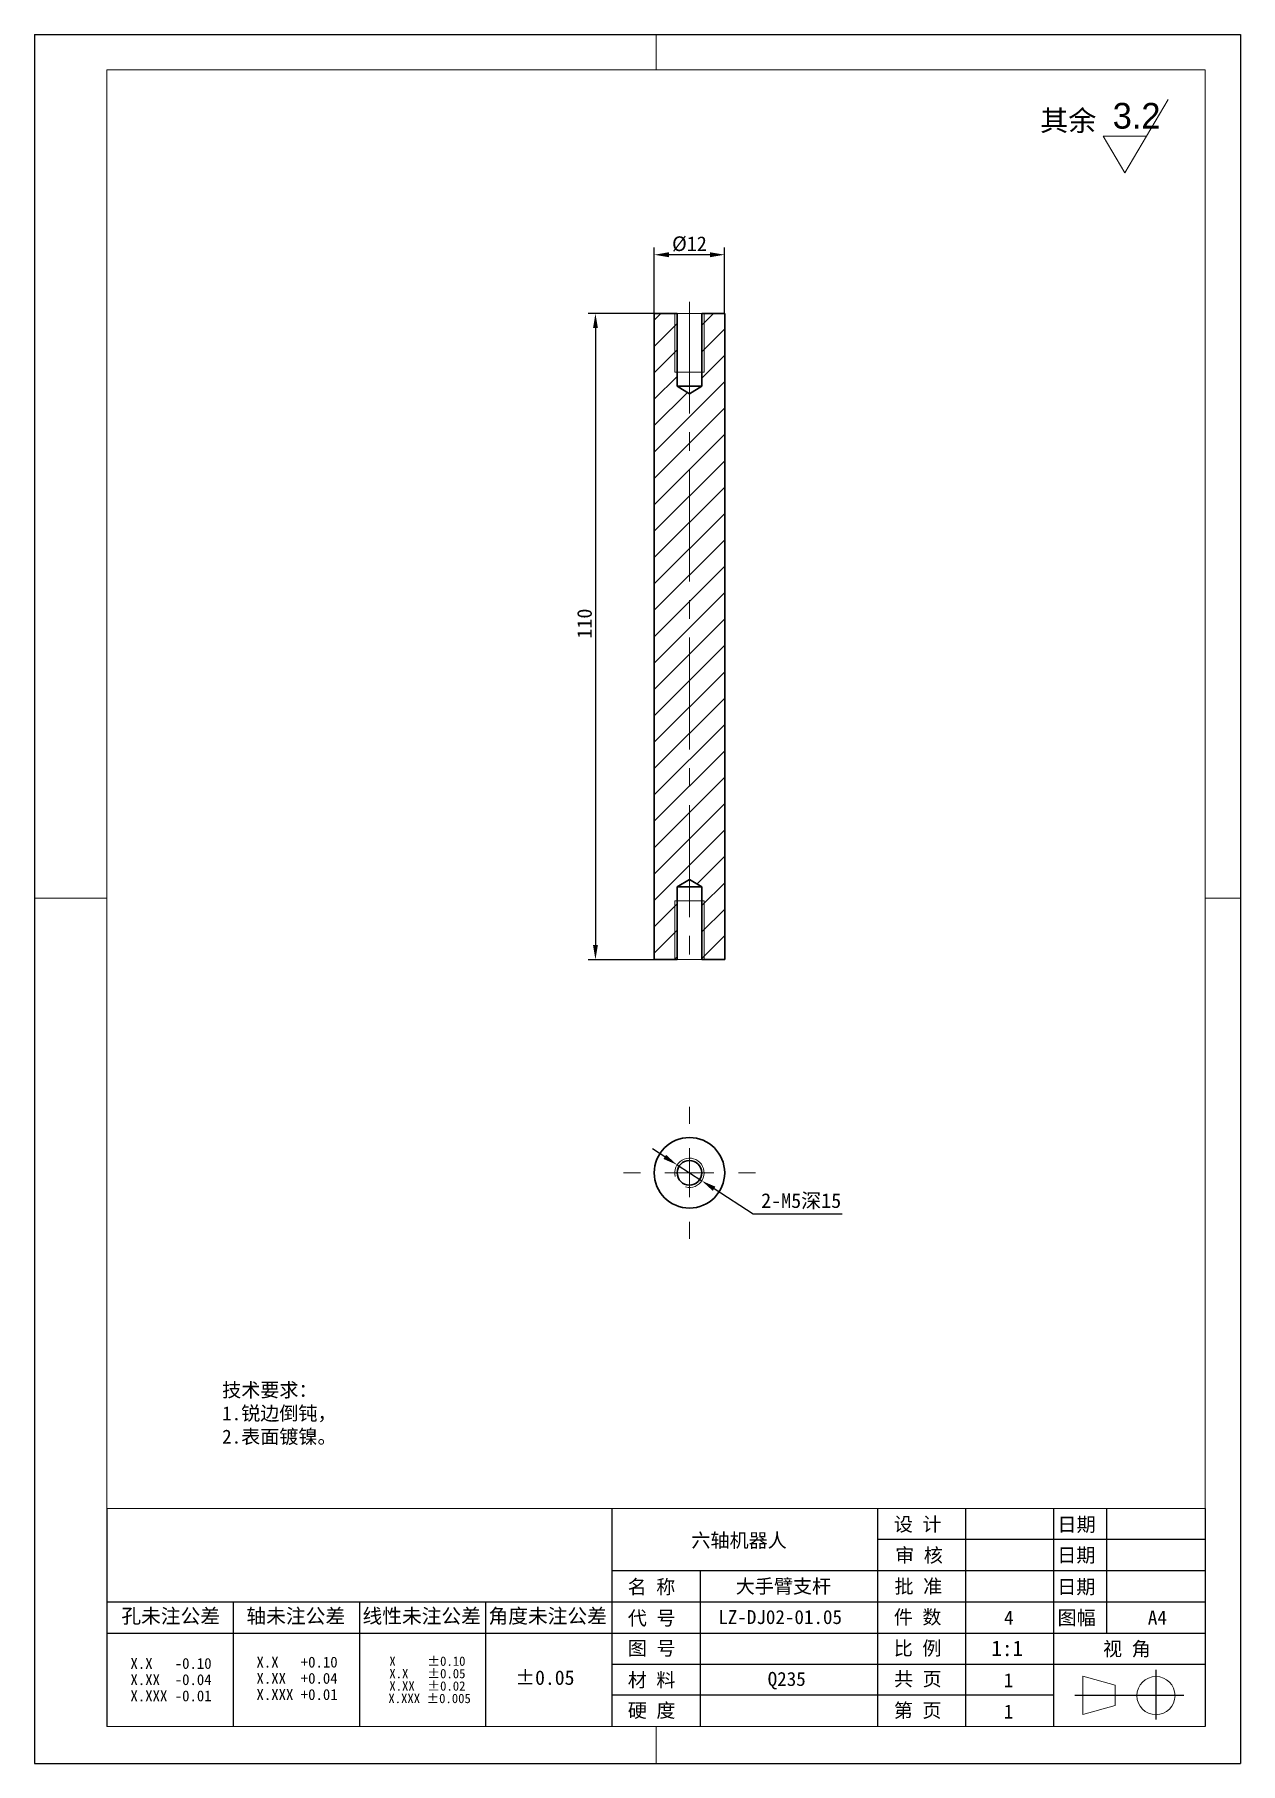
# Model space of a CAD drawing. Header units: millimetres. Extents: x 13 to 7248, y -1201 to 1478.
# Drawn here: x 6585.6 to 6790.9, y -1199.8 to -905.5 of the extents above; entities that cross this region are included whole.
import ezdxf

# ---------------------------------------------------------------- set-up
doc = ezdxf.new("R2010")
doc.units = ezdxf.units.MM
doc.header["$LTSCALE"] = 5
doc.header["$PDSIZE"] = -1
doc.linetypes.add('CENTER2', pattern=[28.575, 19.05, -3.175, 3.175, -3.175])
doc.linetypes.add('SLD-实线', pattern=[0])
doc.layers.get('0').update_dxf_attribs({"lineweight": 30})
for name, color, linetype, lineweight in [('中心线层', 1, 'CENTER2', 13), ('剖面层', 2, 'Continuous', 15), ('粗实线', 7, 'SLD-实线', 15), ('细实线层', 5, 'Continuous', 15)]:
    doc.layers.add(name, color=color, linetype=linetype, lineweight=lineweight)
for name, color, linetype in [('图框', 7, 'SLD-实线'), ('文字层', 7, 'SLD-实线'), ('标注层', 96, 'SLD-实线')]:
    doc.layers.add(name, color=color, linetype=linetype)
doc.styles.add('SLDTEXTSTYLE0', font='')
doc.styles.add('SLDTEXTSTYLE1', font='', dxfattribs={"bigfont": 'bigfont'})
doc.styles.add('SLDTEXTSTYLE2', font='')
doc.styles.add('SLDTEXTSTYLE3', font='', dxfattribs={"bigfont": 'bigfont'})
doc.styles.get("Standard").update_dxf_attribs({"font": ''})
doc.styles.get('SLDTEXTSTYLE0').set_extended_font_data('汉仪长仿宋体')
doc.styles.get('SLDTEXTSTYLE1').set_extended_font_data('宋体')
doc.styles.get('SLDTEXTSTYLE2').set_extended_font_data('宋体')
doc.styles.get('SLDTEXTSTYLE3').set_extended_font_data('汉仪长仿宋体')
doc.styles.get('Standard').set_extended_font_data('SimSun')
doc.dimstyles.new('ISO-25', dxfattribs={"dimtxt": 2.5, "dimasz": 2.5, "dimexe": 1.25, "dimexo": 0, "dimtad": 1, "dimtoh": 1, "dimtxsty": 'Standard', "dimcen": 2.5, "dimclrt": 256, "dimadec": 0, "dimazin": 0, "dimtfac": 1, "dimtmove": 0, "dimatfit": 3, "dimfxl": 0, "dimarcsym": 0})

msp = doc.modelspace()

# ---------------------------------------------------------------- texts
at = {"layer": '文字层'}
for s, insert, char_height, attachment_point, style in [('其余', (6756.8564, -918.4404), 3.5, 1, 'SLDTEXTSTYLE0'), ('设 计', (6735.986, -1157.9362), 2.38125, 2, 'SLDTEXTSTYLE2'), ('日期', (6763.0375, -1157.9832), 2.38125, 2, 'SLDTEXTSTYLE2'), ('六轴机器人', (6705.5895, -1160.6774), 2.38125, 2, 'SLDTEXTSTYLE2'), ('审 核', (6736.223, -1163.2181), 2.38125, 2, 'SLDTEXTSTYLE2'), ('日期', (6763.0101, -1163.1993), 2.38125, 2, 'SLDTEXTSTYLE2'), ('名 称', (6690.6644, -1168.5862), 2.38125, 2, 'SLDTEXTSTYLE2'), ('大手臂支杆', (6713.137, -1168.495), 2.38125, 2, 'SLDTEXTSTYLE2'), ('批 准', (6736.1085, -1168.495), 2.38125, 2, 'SLDTEXTSTYLE2'), ('日期', (6762.9937, -1168.5915), 2.38125, 2, 'SLDTEXTSTYLE2'), ('孔未注公差', (6608.818, -1173.5122), 2.4625, 2, 'SLDTEXTSTYLE2'), ('轴未注公差', (6630.1142, -1173.5122), 2.4625, 2, 'SLDTEXTSTYLE2'), ('线性未注公差', (6651.5509, -1173.5122), 2.4625, 2, 'SLDTEXTSTYLE2'), ('角度未注公差', (6673.0011, -1173.5122), 2.4625, 2, 'SLDTEXTSTYLE2'), ('代 号', (6690.6944, -1173.9106), 2.38125, 2, 'SLDTEXTSTYLE2'), ('LZ-DJ02-01.05', (6712.5789, -1173.7367), 2.38125, 2, 'SLDTEXTSTYLE1'), ('件 数', (6735.986, -1173.7367), 2.38125, 2, 'SLDTEXTSTYLE2'), ('4', (6751.512, -1173.8431), 2.3813, 2, 'SLDTEXTSTYLE1'), ('图幅', (6763.0524, -1173.8431), 2.38125, 2, 'SLDTEXTSTYLE2'), ('A4', (6776.8013, -1173.8175), 2.38125, 2, 'SLDTEXTSTYLE1'), ('图 号', (6690.6944, -1179.0442), 2.38125, 2, 'SLDTEXTSTYLE2'), ('比 例', (6735.986, -1179.0442), 2.38125, 2, 'SLDTEXTSTYLE2'), ('1:1', (6751.2331, -1178.923), 2.64583, 2, 'SLDTEXTSTYLE1'), ('视 角', (6771.6033, -1179.1517), 2.38125, 2, 'SLDTEXTSTYLE2'), ('±0.05', (6672.5323, -1184.0048), 2.4625, 2, 'SLDTEXTSTYLE1'), ('材 料', (6690.6944, -1184.434), 2.38125, 2, 'SLDTEXTSTYLE2'), ('Q235', (6713.6951, -1184.2707), 2.38125, 2, 'SLDTEXTSTYLE1'), ('共 页', (6736.0245, -1184.2707), 2.38125, 2, 'SLDTEXTSTYLE2'), ('1', (6751.4398, -1184.4987), 2.3813, 2, 'SLDTEXTSTYLE1'), ('硬 度', (6690.6944, -1189.6289), 2.38125, 2, 'SLDTEXTSTYLE2'), ('第 页', (6735.986, -1189.6289), 2.38125, 2, 'SLDTEXTSTYLE2'), ('1', (6751.4551, -1189.8264), 2.3813, 2, 'SLDTEXTSTYLE1')]:
    msp.add_mtext(s, dxfattribs=dict(at, insert=insert, char_height=char_height, attachment_point=attachment_point, style=style))
at = {"layer": '文字层', "color": 7, "linetype": 'SLD-实线', "lineweight": 0, "insert": (6617.5779, -1135.081), "char_height": 2.38125, "attachment_point": 1, "style": 'SLDTEXTSTYLE2'}
msp.add_mtext('技术要求：\\P1.锐边倒钝，\\P2.表面镀镍。', dxfattribs=at)

# ---------------------------------------------------------------- blocks, each defined once
blk = doc.blocks.new('*D687')
at = {"layer": 'Defpoints', "color": 0}
for p in [(6691.13, -943.02), (6691.13, -953.02), (6703.13, -953.02)]:
    blk.add_point(p, dxfattribs=at)
at = {"layer": '标注层', "color": 0, "lineweight": -2}
for p, q in [((6691.13, -953.02), (6691.13, -941.77)), ((6700.63, -943.02), (6693.63, -943.02)), ((6703.13, -953.02), (6703.13, -941.77))]:
    blk.add_line(p, q, dxfattribs=at)
at = {"layer": '标注层', "color": 0}
for points in [[(6693.63, -942.6), (6693.63, -943.44), (6691.13, -943.02)], [(6700.63, -942.6), (6700.63, -943.44), (6703.13, -943.02)]]:
    blk.add_solid(points, dxfattribs=at)
at = {"layer": '标注层', "insert": (6697.13, -939.89), "char_height": 2.5, "attachment_point": 2}
blk.add_mtext('%%c12', dxfattribs=at)
blk = doc.blocks.new('*D688')
at = {"layer": 'Defpoints', "color": 0}
for p in [(6695.03, -953.02), (6681.13, -1063.02), (6695.03, -1063.02)]:
    blk.add_point(p, dxfattribs=at)
at = {"layer": '标注层', "color": 0, "lineweight": -2}
for p, q in [((6695.03, -953.02), (6679.88, -953.02)), ((6681.13, -955.52), (6681.13, -1060.52)), ((6695.03, -1063.02), (6679.88, -1063.02))]:
    blk.add_line(p, q, dxfattribs=at)
at = {"layer": '标注层', "color": 0}
for points in [[(6680.72, -955.52), (6681.55, -955.52), (6681.13, -953.02)], [(6680.72, -1060.52), (6681.55, -1060.52), (6681.13, -1063.02)]]:
    blk.add_solid(points, dxfattribs=at)
at = {"layer": '标注层', "insert": (6678.01, -1005.81), "char_height": 2.5, "attachment_point": 2, "rotation": 90}
blk.add_mtext('110', dxfattribs=at)
blk = doc.blocks.new('SW_CENTERMARKSYMBOL_0')
at = {"color": 0, "linetype": 'SLD-实线', "lineweight": 0}
for p, q in [((0, 8.33), (0, 11.25)), ((0, 0), (0, 4.17)), ((-8.33, 0), (-11.25, 0)), ((0, 0), (-4.17, 0)), ((0, 0), (0, -4.17)), ((0, 0), (4.17, 0)), ((8.33, 0), (11.25, 0)), ((0, -8.33), (0, -11.25))]:
    blk.add_line(p, q, dxfattribs=at)
blk = doc.blocks.new('SW_NOTE_0')
at = {"color": 0, "linetype": 'Continuous', "lineweight": 0, "char_height": 10.583, "attachment_point": 2}
for s, insert in [('X     ±0.10', (35.9, 12.3)), ('X.X   ±0.05', (35.9, -1.8)), ('X.XX  ±0.02', (35.9, -15.9)), (' X.XXX ±0.005', (34.8, -30))]:
    blk.add_mtext(s, dxfattribs=dict(at, insert=insert))
blk = doc.blocks.new('SW_NOTE_1')
at = {"color": 0, "linetype": 'Continuous', "lineweight": 0, "char_height": 12.312, "attachment_point": 2, "style": 'SLDTEXTSTYLE2'}
for s, insert in [('X.X   -0.10', (38.1, 14.3)), ('X.XX  -0.04', (38.1, -4.1)), ('X.XXX -0.01', (38.1, -22.5))]:
    blk.add_mtext(s, dxfattribs=dict(at, insert=insert))
blk = doc.blocks.new('SW_NOTE_2')
at = {"color": 0, "linetype": 'Continuous', "lineweight": 0, "char_height": 12.312, "attachment_point": 2, "style": 'SLDTEXTSTYLE2'}
for s, insert in [('X.X   +0.10', (38.1, 14.3)), ('X.XX  +0.04', (38.1, -4.1)), ('X.XXX +0.01', (38.1, -22.5))]:
    blk.add_mtext(s, dxfattribs=dict(at, insert=insert))
blk = doc.blocks.new('SW_SFSYMBOL_0')
at = {"color": 0, "linetype": 'SLD-实线', "lineweight": 0}
for p, q in [((8.2, -25), (37.7, 25)), ((8.2, -25), (-6.5, 0)), ((23, 0), (-6.5, 0))]:
    blk.add_line(p, q, dxfattribs=at)
at = {"color": 0, "linetype": 'SLD-实线', "lineweight": 0, "insert": (0, 22.6), "char_height": 17.5, "attachment_point": 1, "style": 'SLDTEXTSTYLE3'}
blk.add_mtext('3.2', dxfattribs=at)
blk = doc.blocks.new('*D704')
at = {"layer": 'Defpoints', "color": 0}
for p in [(6695.03, -1097.95), (6699.23, -1100.66)]:
    blk.add_point(p, dxfattribs=at)
at = {"layer": '标注层', "color": 0, "lineweight": -2}
for p, q in [((6692.93, -1096.59), (6690.84, -1095.23)), ((6695.03, -1097.95), (6699.23, -1100.66)), ((6708.01, -1106.33), (6701.33, -1102.02)), ((6723.11, -1106.33), (6708.01, -1106.33))]:
    blk.add_line(p, q, dxfattribs=at)
at = {"layer": '标注层', "color": 0}
for points in [[(6693.16, -1096.24), (6692.71, -1096.94), (6695.03, -1097.95)], [(6701.56, -1101.67), (6701.11, -1102.37), (6699.23, -1100.66)]]:
    blk.add_solid(points, dxfattribs=at)
at = {"layer": '标注层', "insert": (6716.16, -1104.16), "char_height": 2.5, "attachment_point": 5}
blk.add_mtext('2-M5深15', dxfattribs=at)

# ---------------------------------------------------------------- dimensions: what is measured, and where the dimension line sits
at = {"layer": '标注层'}
dim = msp.add_linear_dim(base=(6691.1342, -943.0184), p1=(6703.1342, -953.0184), p2=(6691.1342, -953.0184), text='%%c<>', dimstyle='ISO-25', dxfattribs=at)
dim.commit()
dim.dimension.update_dxf_attribs({"geometry": '*D687', "text_midpoint": (6697.1342, -943.0184), "dimtype": 160})
dim = msp.add_linear_dim(base=(6681.1342, -1063.0184), p1=(6695.0342, -953.0184), p2=(6695.0342, -1063.0184), angle=90, dimstyle='ISO-25', dxfattribs=at)
dim.commit()
dim.dimension.update_dxf_attribs({"geometry": '*D688', "text_midpoint": (6681.1342, -1005.8062), "dimtype": 160})
dim = msp.add_diameter_dim_2p(p1=(6695.0345, -1097.9459), p2=(6699.2338, -1100.6599), text='2-M5深15', dimstyle='ISO-25', dxfattribs=at)
dim.commit()
dim.dimension.update_dxf_attribs({"geometry": '*D704', "text_midpoint": (6716.16, -1106.3296), "dimtype": 163})

# ---------------------------------------------------------------- hatches: boundary and pattern name
at = {"layer": '剖面层'}
h = msp.add_hatch(dxfattribs=at)
h.set_pattern_fill('ANSI31', color=256, style=0)
h.set_pattern_definition([(45, (6583.142, -1201.3425), (-2.245064, 2.245064), [])])
h.paths.add_polyline_path([(6697.1342, -966.6802), (6695.0342, -965.4184), (6695.0342, -953.0184), (6691.1342, -953.0184), (6691.1342, -1063.0184), (6695.0342, -1063.0184), (6695.0342, -1050.6184), (6697.1342, -1049.3566), (6699.2342, -1050.6184), (6699.2342, -1063.0184), (6703.1342, -1063.0184), (6703.1342, -953.0184), (6699.2342, -953.0184), (6699.2342, -965.4184)], flags=0)

# ---------------------------------------------------------------- linework, layer by layer
for p, q in [((6691.1342, -1063.0184), (6691.1342, -953.0184)), ((6691.1342, -953.0184), (6695.0342, -953.0184)), ((6695.0342, -953.0184), (6695.0342, -965.4184)), ((6699.2342, -965.4184), (6699.2342, -953.0184)), ((6699.2342, -953.0184), (6703.1342, -953.0184)), ((6703.1342, -953.0184), (6703.1342, -1063.0184)), ((6695.0342, -965.4184), (6697.1342, -966.6802)), ((6699.2342, -965.4184), (6695.0342, -965.4184)), ((6697.1342, -966.6802), (6699.2342, -965.4184)), ((6697.1342, -1049.3566), (6695.0342, -1050.6184)), ((6695.0342, -1050.6184), (6699.2342, -1050.6184)), ((6695.0342, -1050.6184), (6695.0342, -1063.0184)), ((6699.2342, -1050.6184), (6697.1342, -1049.3566)), ((6699.2342, -1063.0184), (6699.2342, -1050.6184)), ((6695.0342, -1063.0184), (6691.1342, -1063.0184)), ((6703.1342, -1063.0184), (6699.2342, -1063.0184))]:
    msp.add_line(p, q)
for radius in [6, 2.1]:
    msp.add_circle((6697.1342, -1099.3029), radius)
at = {"layer": '中心线层', "ltscale": 0.2}
msp.add_line((6697.1342, -951.0184), (6697.1342, -1065.0184), dxfattribs=at)
at = {"layer": '图框'}
for p, q in [((6585.6419, -905.5425), (6790.9419, -905.5425)), ((6585.6419, -905.5425), (6585.6419, -1199.8425)), ((6790.9419, -905.5425), (6790.9419, -1199.8425)), ((6585.6419, -1199.8425), (6790.9419, -1199.8425))]:
    msp.add_line(p, q, dxfattribs=at)
at = {"layer": '文字层'}
for p, q in [((6597.9419, -1156.4425), (6597.9419, -1193.5425)), ((6683.9419, -1156.4425), (6683.9419, -1193.5425)), ((6729.1419, -1156.4425), (6729.1419, -1193.5425)), ((6744.1419, -1156.4425), (6744.1419, -1193.5425)), ((6759.1419, -1156.4425), (6759.1419, -1193.5425)), ((6768.1419, -1156.4425), (6768.1419, -1177.6425)), ((6784.9419, -1156.4425), (6784.9419, -1193.5425)), ((6784.9419, -1161.7425), (6729.1419, -1161.7425)), ((6784.9419, -1167.0425), (6683.9419, -1167.0425)), ((6698.9419, -1167.0425), (6698.9419, -1193.5425)), ((6597.9419, -1172.3425), (6784.9419, -1172.3425)), ((6619.4419, -1172.3425), (6619.4419, -1193.5425)), ((6640.9419, -1172.3425), (6640.9419, -1193.5425)), ((6662.4419, -1172.3425), (6662.4419, -1193.5425)), ((6597.9419, -1177.6425), (6784.9419, -1177.6425)), ((6683.9419, -1182.9425), (6784.9419, -1182.9425)), ((6776.5558, -1183.8861), (6776.5558, -1192.3713)), ((6759.1419, -1188.2425), (6683.9419, -1188.2425)), ((6762.729, -1188.2425), (6770.9786, -1188.2425)), ((6770.9786, -1188.2425), (6781.3113, -1188.2425))]:
    msp.add_line(p, q, dxfattribs=at)
at = {"layer": '粗实线'}
for p, q in [((6691.4419, -911.5425), (6691.4419, -905.5425)), ((6597.9419, -911.5425), (6784.9419, -911.5425)), ((6597.9419, -911.5425), (6597.9419, -1193.5425)), ((6784.9419, -911.5425), (6784.9419, -1193.5425)), ((6597.9419, -1052.5425), (6585.6419, -1052.5425)), ((6784.9419, -1052.5425), (6790.9419, -1052.5425)), ((6597.9419, -1156.4425), (6784.9419, -1156.4425)), ((6764.1233, -1184.9925), (6764.1233, -1191.4925)), ((6769.6424, -1186.503), (6764.1233, -1184.9925)), ((6769.6424, -1189.9821), (6769.6424, -1186.503)), ((6764.1233, -1191.4925), (6769.6424, -1189.9821)), ((6597.9419, -1193.5425), (6784.9419, -1193.5425)), ((6597.9419, -1193.5425), (6784.9419, -1193.5425)), ((6691.4419, -1193.5425), (6691.4419, -1199.8425))]:
    msp.add_line(p, q, dxfattribs=at)
msp.add_circle((6776.5558, -1188.2973), 3.25, dxfattribs=at)
at = {"layer": '细实线层'}
for p, q in [((6694.6342, -953.0184), (6694.6342, -963.0184)), ((6699.2342, -953.0184), (6695.0342, -953.0184)), ((6699.6342, -953.0184), (6699.6342, -963.0184)), ((6694.6342, -963.0184), (6699.6342, -963.0184)), ((6694.6342, -1063.0184), (6694.6342, -1053.0184)), ((6699.6342, -1053.0184), (6694.6342, -1053.0184)), ((6699.6342, -1063.0184), (6699.6342, -1053.0184)), ((6695.0342, -1063.0184), (6699.2342, -1063.0184))]:
    msp.add_line(p, q, dxfattribs=at)
msp.add_arc((6697.1342, -1099.3029), 2.5, 255, 195, dxfattribs=at)

# ---------------------------------------------------------------- block references
at = {"layer": '中心线层'}
msp.add_blockref('SW_CENTERMARKSYMBOL_0', (6697.1342, -1099.3029), dxfattribs=at)
at = {"layer": '文字层'}
for name, p, xscale, yscale, zscale in [('SW_SFSYMBOL_0', (6769.1972, -922.8254), 0.25, 0.25, 0.25), ('SW_NOTE_1', (6603.1604, -1184.0431), 0.1500000000005457, 0.1500000000000909, 0.15), ('SW_NOTE_2', (6624.6172, -1183.8168), 0.1500000000005457, 0.1500000000000909, 0.15), ('SW_NOTE_0', (6647.1367, -1183.4864), 0.1500000000005457, 0.1500000000000909, 0.15)]:
    msp.add_blockref(name, p, dxfattribs=dict(at, xscale=xscale, yscale=yscale, zscale=zscale))

msp.set_redraw_order([(e.dxf.handle, doc.entitydb.next_handle()) for e in msp.query("TEXT MTEXT ATTDEF DIMENSION ARC_DIMENSION")])  # texts and dimensions are drawn at this point

doc.saveas('drawing.dxf')
